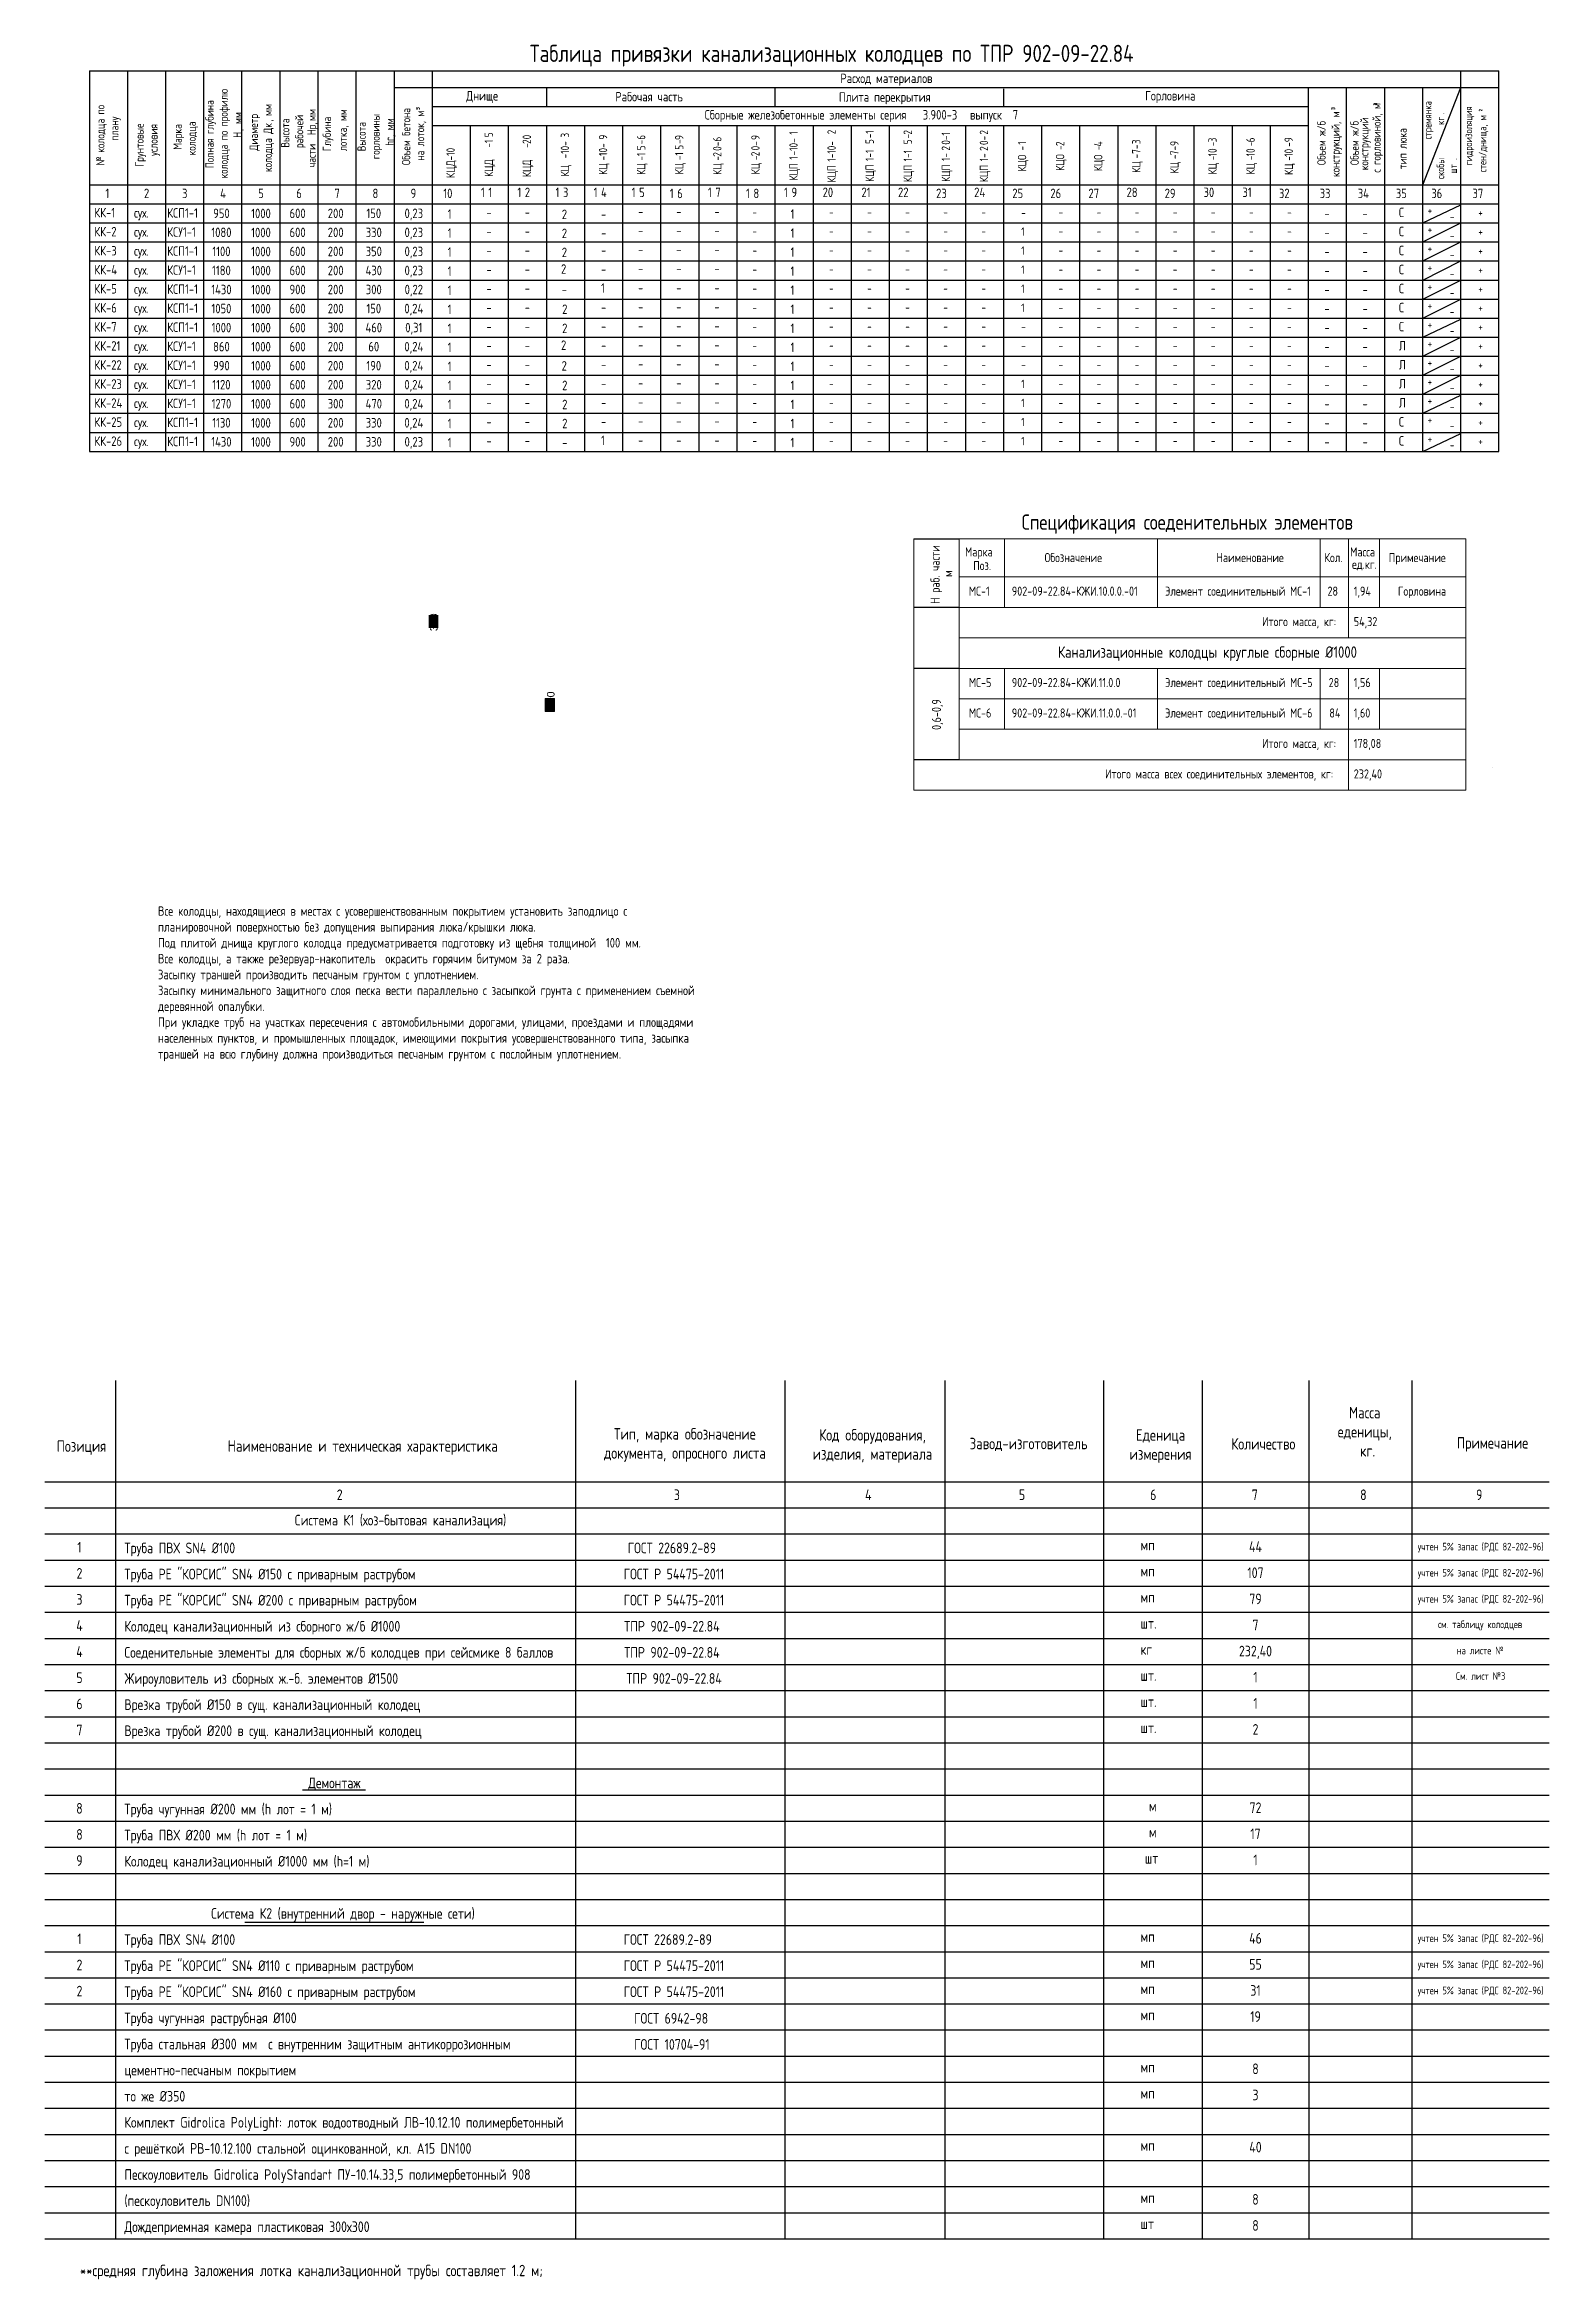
# Model space of a CAD drawing. Header units: millimetres. Extents: x 23834235 to 25435680, y -11289 to 22860162.
# Drawn here: x 24468221 to 24665721, y 22498940 to 22792346 of the extents above; entities that cross this region are included whole.
import ezdxf
from ezdxf.enums import TextEntityAlignment as Align

# ---------------------------------------------------------------- set-up
doc = ezdxf.new("R2010")
doc.units = ezdxf.units.MM
doc.layers.add('Вода', color=130, linetype='Continuous', lineweight=30)
doc.layers.add('проф-всп', color=250, linetype='Continuous', lineweight=18)
doc.layers.add('ШРИФТЫ', color=7, linetype='Continuous')
doc.styles.add('GOST 2.304', font='GOST_type.ttf')
doc.styles.get("Standard").update_dxf_attribs({"font": 'arial.ttf'})

msp = doc.modelspace()

# ---------------------------------------------------------------- texts
at = {"linetype": 'ByBlock', "style": 'GOST 2.304'}
for s, height, p in [('Таблица привязки канализационных колодцев по ТПР 902-09-22.84', 2250, (24531898.093, 22790080.889)), ('Днище', 1250, (24523549.854, 22785017.13)), ('Рабочая часть', 1250, (24543122.867, 22784893.246)), ('Плита перекрытия', 1250, (24572467.782, 22784851.773)), ('Расход материалов', 1250, (24572665.789, 22787304.143)), ('Горловина', 1250, (24612669.874, 22785017.13)), ('Сборные железобетонные элементы серия ', 1250, (24554853.756, 22782517.13)), ('3.900-3 ', 1250, (24583487.093, 22782517.13)), ('выпуск ', 1250, (24589675.772, 22782517.13)), ('7', 1250, (24595282.338, 22782517.13))]:
    msp.add_text(s, height=height, dxfattribs=at).set_placement(p)
for s, height, p in [('колодца по профилю', 1100, (24492250.981, 22774782.147)), ('колодца по', 1100, (24476073.028, 22778169.991)), ('Полная глубина', 1100, (24490417.648, 22776125.268)), ('мм', 1100, (24494084.314, 22781920.57)), ('Диаметр', 1100, (24496211.045, 22778431.915)), ('мм', 1100, (24498044.378, 22782995.64)), ('рабочей', 1100, (24502168.212, 22778760.282)), ('мм', 1100, (24503801.823, 22782329.756)), ('лотка, мм', 1100, (24507883.24, 22778353.957)), ('горловины', 1100, (24512200.868, 22777316.364)), ('Объем бетона ', 1100, (24516211.045, 22776536.748)), ('³', 1100, (24518044.378, 22783758.581)), ('на лоток, м', 1100, (24518044.378, 22777123.481)), ('конструкций, м', 1100, (24638201.431, 22774978.687)), ('³', 1100, (24638201.431, 22783758.581)), ('с горловиной, м', 1100, (24643590.617, 22775552.46)), ('³', 1100, (24643741.808, 22784332.354)), ('стремянка', 1000, (24650262.365, 22779902.97)), ('.', 1000, (24651929.032, 22783148.92)), ('гидроизоляция', 1000, (24655602.763, 22776528.963)), ('стен/днища, м', 1000, (24657459.906, 22775601.029)), ('²', 1000, (24657459.906, 22783556.623)), ('плану', 1100, (24477906.362, 22779724.733)), ('Грунтовые', 1100, (24481211.045, 22776300.804)), ('условия', 1100, (24483044.378, 22777735.442)), ('Марка', 1100, (24486211.045, 22778565.68)), ('колодца', 1100, (24488044.378, 22777811.394)), ('Н', 1100, (24494084.314, 22780107.123)), (', ', 1100, (24494084.314, 22781009.142)), ('колодца Дк', 1100, (24498044.378, 22775629.969)), (', ', 1100, (24498044.378, 22782230.292)), ('Высота', 1100, (24500334.878, 22778830.546)), ('части  Нр', 1100, (24503801.823, 22776236.788)), (',', 1100, (24503801.823, 22781858.327)), ('Глубина', 1100, (24505812.234, 22778353.957)), ('Высота', 1100, (24510367.535, 22778353.957)), (' hr, мм', 1100, (24514034.202, 22778495.386)), ('9', 1100, (24542060.087, 22779874.343)), ('-6', 1100, (24547060.087, 22779258.238)), ('9', 1100, (24552060.087, 22779832.024)), ('0-6', 1100, (24557060.087, 22778403.6)), ('9', 1100, (24562060.087, 22779832.024)), ('1', 1100, (24567060.087, 22780536.483)), ('2', 1100, (24572060.087, 22780578.802)), ('-1', 1100, (24577060.087, 22780068.495)), ('2', 1100, (24582060.087, 22780536.483)), ('-', 1100, (24582060.087, 22780024.75)), ('0-1', 1100, (24587060.087, 22779213.857)), ('2', 1100, (24592060.087, 22780536.483)), ('0-', 1100, (24592060.087, 22779170.112)), ('3', 1100, (24622055.585, 22779516.844)), ('6', 1100, (24627055.585, 22779516.844)), ('-9', 1100, (24632060.087, 22778941.558)), ('Объем ж/б ', 1100, (24636368.098, 22776536.748)), ('Объем ж/б ', 1100, (24640716.452, 22776536.748)), ('конструкций', 1100, (24641971.541, 22775871.219)), ('тип люка', 1100, (24647000.918, 22776004.203)), ('кг', 1000, (24651929.032, 22781814.909)), ('№', 1100, (24476073.028, 22776481.573)), ('-10-', 1100, (24542060.087, 22777141.601)), ('5', 1100, (24547060.087, 22778488.238)), ('-1', 1100, (24547060.087, 22777121.867)), ('5', 1100, (24552060.087, 22778550.291)), ('-1', 1100, (24552060.087, 22777183.92)), ('-', 1100, (24552060.087, 22779320.291)), ('2', 1100, (24557060.087, 22777633.6)), ('-', 1100, (24557060.087, 22777121.867)), ('0-', 1100, (24562060.087, 22778465.653)), ('2', 1100, (24562060.087, 22777695.653)), ('-', 1100, (24562060.087, 22777183.92)), ('-10-', 1100, (24567060.087, 22777803.741)), ('1', 1100, (24567060.087, 22777253.741)), ('1-10-', 1100, (24572060.087, 22776991.422)), ('5', 1100, (24577060.087, 22779298.495)), ('1-1', 1100, (24577060.087, 22777077.486)), ('5', 1100, (24582060.087, 22779254.75)), ('1-1', 1100, (24582060.087, 22777033.741)), ('2', 1100, (24587060.087, 22778443.857)), ('1-', 1100, (24587060.087, 22777077.486)), ('2', 1100, (24592060.087, 22778400.112)), ('1-', 1100, (24592060.087, 22777033.741)), ('КЦО', 1100, (24597060.087, 22775693.857)), ('1', 1100, (24597060.087, 22779213.857)), ('-', 1100, (24597060.087, 22778443.857)), ('КЦО', 1100, (24602055.585, 22775779.246)), ('2', 1100, (24602055.585, 22779040.978)), ('-', 1100, (24602055.585, 22778529.246)), ('КЦО', 1100, (24607055.585, 22775724.246)), ('4', 1100, (24607055.585, 22778985.978)), ('-', 1100, (24607055.585, 22778474.246)), ('3', 1100, (24612055.585, 22779284.164)), ('-7-', 1100, (24612055.585, 22777406.06)), ('7-9', 1100, (24617055.585, 22777830.978)), ('-', 1100, (24617055.585, 22777319.246)), ('10', 1100, (24622055.585, 22777685.112)), ('-', 1100, (24622055.585, 22779005.112)), ('-', 1100, (24622055.585, 22777173.379)), ('10', 1100, (24627055.585, 22777685.112)), ('-', 1100, (24627055.585, 22779005.112)), ('-', 1100, (24627055.585, 22777173.379)), ('10', 1100, (24632060.087, 22777621.558)), ('-', 1100, (24632060.087, 22777109.825)), ('скобы', 1000, (24651928.577, 22774714.398)), ('.', 1000, (24653595.243, 22777214.398)), ('КЦ', 1100, (24542060.087, 22775271.601)), ('КЦ', 1100, (24547060.087, 22775251.867)), ('КЦ', 1100, (24552060.087, 22775313.92)), ('КЦ', 1100, (24557060.087, 22775251.867)), ('КЦ', 1100, (24562060.087, 22775313.92)), ('КЦП', 1100, (24567060.087, 22774503.741)), ('КЦП', 1100, (24572060.087, 22774241.422)), ('КЦП', 1100, (24577060.087, 22774327.486)), ('КЦП', 1100, (24582060.087, 22774283.741)), ('КЦП', 1100, (24587060.087, 22774327.486)), ('КЦП', 1100, (24592060.087, 22774283.741)), ('КЦ', 1100, (24612055.585, 22775536.06)), ('КЦ', 1100, (24617055.585, 22775449.246)), ('КЦ', 1100, (24622055.585, 22775303.379)), ('КЦ', 1100, (24627055.585, 22775303.379)), ('КЦ', 1100, (24632060.087, 22775239.825)), ('шт', 1000, (24653595.243, 22775414.398))]:
    msp.add_text(s, height=height, rotation=90, dxfattribs=at).set_placement(p)
at = {"style": 'GOST 2.304'}
for s, p in [('5', (24527060.087, 22780199.491)), ('20', (24532055.585, 22779313.838)), ('3', (24537060.087, 22780149.343)), ('КЦД-10', (24522049.567, 22774841.305)), ('-1', (24527060.087, 22778833.12)), ('КЦД', (24527060.087, 22774983.12)), ('КЦД', (24532055.585, 22774952.106)), ('-', (24532055.585, 22778802.106)), ('-10-', (24537060.087, 22777416.601)), ('КЦ', (24537060.087, 22775033.268))]:
    msp.add_text(s, height=1100, rotation=90, dxfattribs=at).set_placement(p)
for s, height, p in [('1', 1250, (24476193.157, 22772197.448)), ('2', 1250, (24481249.595, 22772197.448)), ('3', 1250, (24486249.595, 22772197.448)), ('4', 1250, (24491249.595, 22772197.448)), ('5', 1250, (24496249.595, 22772197.448)), ('6', 1250, (24501249.595, 22772197.448)), ('7', 1250, (24506249.595, 22772197.448)), ('8', 1250, (24511249.595, 22772197.448)), ('9', 1250, (24516249.595, 22772197.448)), ('10', 1250, (24520543.688, 22772197.448)), ('1', 1250, (24525483.86, 22772332.524)), ('1', 1250, (24526455.04, 22772332.524)), ('1', 1250, (24530275.526, 22772332.524)), ('2', 1250, (24531246.707, 22772332.524)), ('1', 1250, (24535275.526, 22772332.524)), ('3', 1250, (24536246.707, 22772332.524)), ('1', 1250, (24540275.526, 22772332.524)), ('4', 1250, (24541246.707, 22772332.524)), ('1', 1250, (24545275.526, 22772332.524)), ('5', 1250, (24546246.707, 22772332.524)), ('1', 1250, (24550275.526, 22772192.332)), ('6', 1250, (24551246.707, 22772192.332)), ('1', 1250, (24555275.526, 22772332.524)), ('7', 1250, (24556246.707, 22772332.524)), ('1', 1250, (24560275.526, 22772192.332)), ('8', 1250, (24561246.707, 22772192.332)), ('1', 1250, (24565275.526, 22772332.524)), ('9', 1250, (24566246.707, 22772332.524)), ('20', 1250, (24570335.355, 22772337.64)), ('21', 1250, (24575439.521, 22772337.64)), ('22', 1250, (24580231.188, 22772337.64)), ('23', 1250, (24585231.188, 22772197.448)), ('24', 1250, (24590231.188, 22772337.64)), ('25', 1250, (24595231.188, 22772197.448)), ('26', 1250, (24600231.188, 22772197.448)), ('27', 1250, (24605231.188, 22772197.448)), ('28', 1250, (24610231.188, 22772337.64)), ('29', 1250, (24615231.188, 22772197.448)), ('30', 1250, (24620335.355, 22772337.64)), ('31', 1250, (24625439.521, 22772337.64)), ('32', 1250, (24630231.188, 22772197.448)), ('33', 1250, (24635579.837, 22772197.448)), ('34', 1250, (24640579.837, 22772197.448)), ('35', 1250, (24645579.837, 22772197.448)), ('36', 1250, (24650231.188, 22772197.448)), ('37', 1250, (24655639.63, 22772197.448)), ('КК-1', 1250, (24474727.31, 22769670.267)), ('КК-2', 1250, (24474727.31, 22767170.267)), ('сух.', 1250, (24479949.712, 22769632.182)), ('КСП1-1', 1250, (24484303.545, 22769627.68)), ('КСУ1-1', 1250, (24484303.545, 22767127.68)), ('1', 1250, (24521124.103, 22769483.759)), ('-', 1250, (24526211.873, 22769712.947)), ('-', 1250, (24531228.926, 22769744.15)), ('2', 1250, (24536104.118, 22769450.877)), ('-', 1250, (24541238.932, 22769473.383)), ('-', 1250, (24546117.727, 22769806.029)), ('-', 1250, (24551117.727, 22769806.029)), ('-', 1250, (24556117.727, 22769806.029)), ('-', 1100, (24561117.727, 22769806.029)), ('1', 1250, (24566124.103, 22769483.759)), ('-', 1100, (24571177.057, 22769818.476)), ('-', 1100, (24576177.057, 22769818.476)), ('-', 1100, (24581177.057, 22769818.476)), ('-', 1100, (24586177.057, 22769818.476)), ('-', 1100, (24591177.057, 22769818.476)), ('1', 1100, (24596400.878, 22767252.739)), ('-', 1100, (24596400.878, 22769752.739)), ('-', 1100, (24601302.112, 22769804.452)), ('-', 1100, (24606302.112, 22769804.452)), ('-', 1100, (24611302.112, 22769804.452)), ('-', 1100, (24616302.112, 22769804.452)), ('-', 1100, (24621302.112, 22769804.452)), ('-', 1100, (24626302.112, 22769804.452)), ('-', 1100, (24631302.112, 22769804.452)), ('С', 1250, (24645978.32, 22769701.866)), ('С', 1250, (24645978.32, 22767201.866)), ('+', 1100, (24649743.805, 22770057.055)), ('-', 1100, (24652659.516, 22769246.131)), ('+', 1100, (24656400.878, 22769752.739)), ('КК-3', 1250, (24474727.31, 22764670.267)), ('сух.', 1250, (24479949.712, 22767132.182)), ('сух.', 1250, (24479949.712, 22764632.182)), ('КСП1-1', 1250, (24484303.545, 22764627.68)), ('1', 1250, (24521124.103, 22766983.759)), ('1', 1250, (24521124.103, 22764483.759)), ('-', 1250, (24526211.873, 22767212.947)), ('-', 1250, (24531228.926, 22767244.15)), ('2', 1250, (24536104.118, 22766950.877)), ('2', 1250, (24536104.118, 22764450.877)), ('-', 1250, (24541266.327, 22767005.969)), ('-', 1250, (24546117.727, 22767306.029)), ('-', 1250, (24546117.727, 22764806.029)), ('-', 1250, (24551117.727, 22767306.029)), ('-', 1250, (24551117.727, 22764806.029)), ('-', 1250, (24556117.727, 22767306.029)), ('-', 1250, (24556117.727, 22764806.029)), ('-', 1100, (24561117.727, 22767306.029)), ('1', 1250, (24566124.103, 22766983.759)), ('1', 1250, (24566124.103, 22764483.759)), ('-', 1100, (24571177.057, 22767318.476)), ('-', 1100, (24576177.057, 22767318.476)), ('-', 1100, (24581177.057, 22767318.476)), ('-', 1100, (24586177.057, 22767318.476)), ('-', 1100, (24591177.057, 22767318.476)), ('1', 1100, (24596400.878, 22764752.739)), ('-', 1100, (24601302.112, 22767304.452)), ('-', 1100, (24606302.112, 22767304.452)), ('-', 1100, (24611302.112, 22767304.452)), ('-', 1100, (24616302.112, 22767304.452)), ('-', 1100, (24621302.112, 22767304.452)), ('-', 1100, (24626302.112, 22767304.452)), ('-', 1100, (24631302.112, 22767304.452)), ('С', 1250, (24645978.32, 22764701.866)), ('+', 1100, (24649743.805, 22767557.055)), ('+', 1100, (24649743.805, 22765057.055)), ('-', 1100, (24652659.516, 22766746.131)), ('+', 1100, (24656400.878, 22767252.739)), ('+', 1100, (24656400.878, 22764752.739)), ('КК-4', 1250, (24474727.31, 22762170.267)), ('сух.', 1250, (24479949.712, 22762132.182)), ('КСУ1-1', 1250, (24484303.545, 22762127.68)), ('1', 1250, (24521124.103, 22761983.759)), ('-', 1250, (24526211.873, 22764712.947)), ('-', 1250, (24526211.873, 22762212.947)), ('-', 1250, (24531228.926, 22764744.15)), ('-', 1250, (24531228.926, 22762244.15)), ('2', 1250, (24535995.935, 22762266.562)), ('-', 1250, (24541238.932, 22764752.739)), ('-', 1250, (24541238.932, 22762252.739)), ('-', 1250, (24546117.727, 22762306.029)), ('-', 1250, (24551117.727, 22762306.029)), ('-', 1250, (24556117.727, 22762306.029)), ('-', 1100, (24561117.727, 22764806.029)), ('-', 1100, (24561117.727, 22762306.029)), ('1', 1250, (24566124.103, 22761983.759)), ('-', 1100, (24571177.057, 22764818.476)), ('-', 1100, (24571177.057, 22762318.476)), ('-', 1100, (24576177.057, 22764818.476)), ('-', 1100, (24576177.057, 22762318.476)), ('-', 1100, (24581177.057, 22764818.476)), ('-', 1100, (24581177.057, 22762318.476)), ('-', 1100, (24586177.057, 22764818.476)), ('-', 1100, (24586177.057, 22762318.476)), ('-', 1100, (24591177.057, 22764818.476)), ('-', 1100, (24591177.057, 22762318.476)), ('1', 1100, (24596400.878, 22762252.739)), ('-', 1100, (24601302.112, 22764804.452)), ('-', 1100, (24601302.112, 22762304.452)), ('-', 1100, (24606302.112, 22764804.452)), ('-', 1100, (24606302.112, 22762304.452)), ('-', 1100, (24611302.112, 22764804.452)), ('-', 1100, (24611302.112, 22762304.452)), ('-', 1100, (24616302.112, 22764804.452)), ('-', 1100, (24616302.112, 22762304.452)), ('-', 1100, (24621302.112, 22764804.452)), ('-', 1100, (24621302.112, 22762304.452)), ('-', 1100, (24626302.112, 22764804.452)), ('-', 1100, (24626302.112, 22762304.452)), ('-', 1100, (24631302.112, 22764804.452)), ('-', 1100, (24631302.112, 22762304.452)), ('С', 1250, (24645978.32, 22762201.866)), ('+', 1100, (24649743.805, 22762557.055)), ('-', 1100, (24652659.516, 22764246.131)), ('+', 1100, (24656400.878, 22762252.739)), ('КК-5', 1250, (24474727.31, 22759670.267)), ('сух.', 1250, (24479949.712, 22759632.182)), ('КСП1-1', 1250, (24484303.545, 22759627.68)), ('1', 1250, (24521124.103, 22759483.759)), ('-', 1250, (24526211.873, 22759712.947)), ('-', 1250, (24531228.926, 22759744.15)), ('-', 1250, (24536071.213, 22759549.522)), ('1', 1250, (24541238.932, 22759752.739)), ('-', 1250, (24546117.727, 22759806.029)), ('-', 1250, (24551117.727, 22759806.029)), ('-', 1250, (24556117.727, 22759806.029)), ('-', 1100, (24561117.727, 22759806.029)), ('1', 1250, (24566124.103, 22759483.759)), ('-', 1100, (24571177.057, 22759818.476)), ('-', 1100, (24576177.057, 22759818.476)), ('-', 1100, (24581177.057, 22759818.476)), ('-', 1100, (24586177.057, 22759818.476)), ('-', 1100, (24591177.057, 22759818.476)), ('1', 1100, (24596400.878, 22759752.739)), ('-', 1100, (24601302.112, 22759804.452)), ('-', 1100, (24606302.112, 22759804.452)), ('-', 1100, (24611302.112, 22759804.452)), ('-', 1100, (24616302.112, 22759804.452)), ('-', 1100, (24621302.112, 22759804.452)), ('-', 1100, (24626302.112, 22759804.452)), ('-', 1100, (24631302.112, 22759804.452)), ('С', 1250, (24645978.32, 22759701.866)), ('+', 1100, (24649743.805, 22760057.055)), ('-', 1100, (24652659.516, 22761746.131)), ('-', 1100, (24652659.516, 22759246.131)), ('+', 1100, (24656400.878, 22759752.739)), ('КК-6', 1250, (24474727.31, 22757170.267)), ('сух.', 1250, (24479949.712, 22757132.182)), ('КСП1-1', 1250, (24484303.545, 22757127.68)), ('1', 1250, (24521124.103, 22756983.759)), ('-', 1250, (24526211.873, 22757212.947)), ('-', 1250, (24531228.926, 22757244.15)), ('2', 1250, (24536148.142, 22756983.759)), ('-', 1250, (24541238.932, 22757252.739)), ('-', 1250, (24546117.727, 22757306.029)), ('-', 1250, (24551117.727, 22757306.029)), ('-', 1250, (24556117.727, 22757306.029)), ('-', 1100, (24561117.727, 22757306.029)), ('1', 1250, (24566124.103, 22756983.759)), ('-', 1100, (24571177.057, 22757318.476)), ('-', 1100, (24576177.057, 22757318.476)), ('-', 1100, (24581177.057, 22757318.476)), ('-', 1100, (24586177.057, 22757318.476)), ('-', 1100, (24591177.057, 22757318.476)), ('1', 1100, (24596400.878, 22757252.739)), ('-', 1100, (24601302.112, 22757304.452)), ('-', 1100, (24606302.112, 22757304.452)), ('-', 1100, (24611302.112, 22757304.452)), ('-', 1100, (24616302.112, 22757304.452)), ('-', 1100, (24621302.112, 22757304.452)), ('-', 1100, (24626302.112, 22757304.452)), ('-', 1100, (24631302.112, 22757304.452)), ('С', 1250, (24645978.32, 22757201.866)), ('+', 1100, (24649743.805, 22757557.055)), ('-', 1100, (24652659.516, 22756746.131)), ('+', 1100, (24656400.878, 22757252.739)), ('КК-7', 1250, (24474727.31, 22754670.267)), ('сух.', 1250, (24479949.712, 22754632.182)), ('КСП1-1', 1250, (24484303.545, 22754627.68)), ('1', 1250, (24521124.103, 22754483.759)), ('-', 1250, (24526211.873, 22754712.947)), ('-', 1250, (24531228.926, 22754744.15)), ('2', 1250, (24536148.142, 22754483.759)), ('-', 1250, (24541238.932, 22754752.739)), ('-', 1250, (24546117.727, 22754806.029)), ('-', 1250, (24551117.727, 22754806.029)), ('-', 1250, (24556117.727, 22754806.029)), ('-', 1100, (24561117.727, 22754806.029)), ('1', 1250, (24566124.103, 22754483.759)), ('-', 1100, (24571177.057, 22754818.476)), ('-', 1100, (24576177.057, 22754818.476)), ('-', 1100, (24581177.057, 22754818.476)), ('-', 1100, (24586177.057, 22754818.476)), ('-', 1100, (24591177.057, 22754818.476)), ('-', 1100, (24596400.878, 22754752.739)), ('-', 1100, (24601302.112, 22754804.452)), ('-', 1100, (24606302.112, 22754804.452)), ('-', 1100, (24611302.112, 22754804.452)), ('-', 1100, (24616302.112, 22754804.452)), ('-', 1100, (24621302.112, 22754804.452)), ('-', 1100, (24626302.112, 22754804.452)), ('-', 1100, (24631302.112, 22754804.452)), ('С', 1250, (24645978.32, 22754701.866)), ('+', 1100, (24649743.805, 22755057.055)), ('-', 1100, (24652659.516, 22754246.131)), ('+', 1100, (24656400.878, 22754752.739)), ('КК-21', 1250, (24474727.31, 22752170.267)), ('КК-22', 1250, (24474727.31, 22749670.267)), ('сух.', 1250, (24479949.712, 22752132.182)), ('КСУ1-1', 1250, (24484303.545, 22752127.68)), ('КСУ1-1', 1250, (24484303.545, 22749627.68)), ('1', 1250, (24521124.103, 22751983.759)), ('1', 1250, (24521124.103, 22749483.759)), ('-', 1250, (24526211.873, 22752212.947)), ('-', 1250, (24531228.926, 22752244.15)), ('2', 1250, (24535995.935, 22752266.562)), ('2', 1250, (24536071.213, 22749549.522)), ('-', 1250, (24541238.932, 22752252.739)), ('-', 1250, (24546117.727, 22752306.029)), ('-', 1250, (24551117.727, 22752306.029)), ('-', 1250, (24556117.727, 22752306.029)), ('-', 1100, (24561117.727, 22752306.029)), ('1', 1250, (24566124.103, 22751983.759)), ('1', 1250, (24566124.103, 22749483.759)), ('-', 1100, (24571177.057, 22752318.476)), ('-', 1100, (24576177.057, 22752318.476)), ('-', 1100, (24581177.057, 22752318.476)), ('-', 1100, (24586177.057, 22752318.476)), ('-', 1100, (24591177.057, 22752318.476)), ('-', 1100, (24596400.878, 22752252.739)), ('-', 1100, (24601302.112, 22752304.452)), ('-', 1100, (24606302.112, 22752304.452)), ('-', 1100, (24611302.112, 22752304.452)), ('-', 1100, (24616302.112, 22752304.452)), ('-', 1100, (24621302.112, 22752304.452)), ('-', 1100, (24626302.112, 22752304.452)), ('-', 1100, (24631302.112, 22752304.452)), ('Л', 1250, (24645978.32, 22752201.866)), ('Л', 1250, (24645978.32, 22749701.866)), ('+', 1100, (24649743.805, 22752557.055)), ('+', 1100, (24649743.805, 22750057.055)), ('-', 1100, (24652659.516, 22751746.131)), ('+', 1100, (24656400.878, 22752252.739)), ('КК-23', 1250, (24474727.31, 22747170.267)), ('сух.', 1250, (24479949.712, 22749632.182)), ('сух.', 1250, (24479949.712, 22747132.182)), ('КСУ1-1', 1250, (24484303.545, 22747127.68)), ('1', 1250, (24521124.103, 22746983.759)), ('-', 1250, (24526211.873, 22749712.947)), ('-', 1250, (24526211.873, 22747212.947)), ('-', 1250, (24531228.926, 22749744.15)), ('-', 1250, (24531228.926, 22747244.15)), ('2', 1250, (24536148.142, 22746983.759)), ('-', 1250, (24541238.932, 22749752.739)), ('-', 1250, (24541238.932, 22747252.739)), ('-', 1250, (24546117.727, 22749806.029)), ('-', 1250, (24546117.727, 22747306.029)), ('-', 1250, (24551117.727, 22749806.029)), ('-', 1250, (24551117.727, 22747306.029)), ('-', 1250, (24556117.727, 22749806.029)), ('-', 1250, (24556117.727, 22747306.029)), ('-', 1100, (24561117.727, 22749806.029)), ('-', 1100, (24561117.727, 22747306.029)), ('1', 1250, (24566124.103, 22746983.759)), ('-', 1100, (24571177.057, 22749818.476)), ('-', 1100, (24571177.057, 22747318.476)), ('-', 1100, (24576177.057, 22749818.476)), ('-', 1100, (24576177.057, 22747318.476)), ('-', 1100, (24581177.057, 22749818.476)), ('-', 1100, (24581177.057, 22747318.476)), ('-', 1100, (24586177.057, 22749818.476)), ('-', 1100, (24586177.057, 22747318.476)), ('-', 1100, (24591177.057, 22749818.476)), ('-', 1100, (24591177.057, 22747318.476)), ('1', 1100, (24596400.878, 22747252.739)), ('-', 1100, (24596400.878, 22749752.739)), ('-', 1100, (24601302.112, 22749804.452)), ('-', 1100, (24601302.112, 22747304.452)), ('-', 1100, (24606302.112, 22749804.452)), ('-', 1100, (24606302.112, 22747304.452)), ('-', 1100, (24611302.112, 22749804.452)), ('-', 1100, (24611302.112, 22747304.452)), ('-', 1100, (24616302.112, 22749804.452)), ('-', 1100, (24616302.112, 22747304.452)), ('-', 1100, (24621302.112, 22749804.452)), ('-', 1100, (24621302.112, 22747304.452)), ('-', 1100, (24626302.112, 22749804.452)), ('-', 1100, (24626302.112, 22747304.452)), ('-', 1100, (24631302.112, 22749804.452)), ('-', 1100, (24631302.112, 22747304.452)), ('Л', 1250, (24645978.32, 22747201.866)), ('+', 1100, (24649743.805, 22747557.055)), ('-', 1100, (24652659.516, 22749246.131)), ('+', 1100, (24656400.878, 22749752.739)), ('+', 1100, (24656400.878, 22747252.739)), ('КК-24', 1250, (24474727.31, 22744670.267)), ('сух.', 1250, (24479949.712, 22744632.182)), ('КСУ1-1', 1250, (24484303.545, 22744627.68)), ('1', 1250, (24521124.103, 22744483.759)), ('-', 1250, (24526211.873, 22744712.947)), ('-', 1250, (24531228.926, 22744744.15)), ('2', 1250, (24536148.142, 22744483.759)), ('-', 1250, (24541238.932, 22744752.739)), ('-', 1250, (24546117.727, 22744806.029)), ('-', 1250, (24551117.727, 22744806.029)), ('-', 1250, (24556117.727, 22744806.029)), ('-', 1100, (24561117.727, 22744806.029)), ('1', 1250, (24566124.103, 22744483.759)), ('-', 1100, (24571177.057, 22744818.476)), ('-', 1100, (24576177.057, 22744818.476)), ('-', 1100, (24581177.057, 22744818.476)), ('-', 1100, (24586177.057, 22744818.476)), ('-', 1100, (24591177.057, 22744818.476)), ('1', 1100, (24596400.878, 22744752.739)), ('-', 1100, (24601302.112, 22744804.452)), ('-', 1100, (24606302.112, 22744804.452)), ('-', 1100, (24611302.112, 22744804.452)), ('-', 1100, (24616302.112, 22744804.452)), ('-', 1100, (24621302.112, 22744804.452)), ('-', 1100, (24626302.112, 22744804.452)), ('-', 1100, (24631302.112, 22744804.452)), ('Л', 1250, (24645978.32, 22744701.866)), ('+', 1100, (24649743.805, 22745057.055)), ('-', 1100, (24652659.516, 22746746.131)), ('+', 1100, (24656400.878, 22744752.739)), ('КК-25', 1250, (24474727.31, 22742170.267)), ('сух.', 1250, (24479949.712, 22742132.182)), ('КСП1-1', 1250, (24484303.545, 22742127.68)), ('1', 1250, (24521124.103, 22741983.759)), ('-', 1250, (24526211.873, 22742212.947)), ('-', 1250, (24531228.926, 22742244.15)), ('2', 1250, (24536148.142, 22741983.759)), ('-', 1250, (24541238.932, 22742252.739)), ('-', 1250, (24546117.727, 22742306.029)), ('-', 1250, (24551117.727, 22742306.029)), ('-', 1250, (24556117.727, 22742306.029)), ('-', 1100, (24561117.727, 22742306.029)), ('1', 1250, (24566124.103, 22741983.759)), ('-', 1100, (24571177.057, 22742318.476)), ('-', 1100, (24576177.057, 22742318.476)), ('-', 1100, (24581177.057, 22742318.476)), ('-', 1100, (24586177.057, 22742318.476)), ('-', 1100, (24591177.057, 22742318.476)), ('1', 1100, (24596400.878, 22742252.739)), ('-', 1100, (24601302.112, 22742304.452)), ('-', 1100, (24606302.112, 22742304.452)), ('-', 1100, (24611302.112, 22742304.452)), ('-', 1100, (24616302.112, 22742304.452)), ('-', 1100, (24621302.112, 22742304.452)), ('-', 1100, (24626302.112, 22742304.452)), ('-', 1100, (24631302.112, 22742304.452)), ('С', 1250, (24645978.32, 22742201.866)), ('+', 1100, (24649743.805, 22742557.055)), ('-', 1100, (24652659.516, 22744246.131)), ('-', 1100, (24652659.516, 22741746.131)), ('+', 1100, (24656400.878, 22742252.739)), ('КК-26', 1250, (24474727.31, 22739670.267)), ('сух.', 1250, (24479949.712, 22739632.182)), ('КСП1-1', 1250, (24484303.545, 22739627.68)), ('1', 1250, (24521124.103, 22739483.759)), ('-', 1250, (24526211.873, 22739712.947)), ('-', 1250, (24531228.926, 22739744.15)), ('-', 1250, (24536148.142, 22739483.759)), ('1', 1250, (24541238.932, 22739752.739)), ('-', 1250, (24546117.727, 22739806.029)), ('-', 1250, (24551117.727, 22739806.029)), ('-', 1250, (24556117.727, 22739806.029)), ('-', 1100, (24561117.727, 22739806.029)), ('1', 1250, (24566124.103, 22739483.759)), ('-', 1100, (24571177.057, 22739818.476)), ('-', 1100, (24576177.057, 22739818.476)), ('-', 1100, (24581177.057, 22739818.476)), ('-', 1100, (24586177.057, 22739818.476)), ('-', 1100, (24591177.057, 22739818.476)), ('1', 1100, (24596400.878, 22739752.739)), ('-', 1100, (24601302.112, 22739804.452)), ('-', 1100, (24606302.112, 22739804.452)), ('-', 1100, (24611302.112, 22739804.452)), ('-', 1100, (24616302.112, 22739804.452)), ('-', 1100, (24621302.112, 22739804.452)), ('-', 1100, (24626302.112, 22739804.452)), ('-', 1100, (24631302.112, 22739804.452)), ('С', 1250, (24645978.32, 22739701.866)), ('+', 1100, (24649743.805, 22740057.055)), ('-', 1100, (24652659.516, 22739246.131)), ('+', 1100, (24656400.878, 22739752.739))]:
    msp.add_text(s, height=height, dxfattribs=at).set_placement(p)
for s, p in [('1080', (24491417.029, 22768327.304)), ('950', (24491417.029, 22770827.304)), ('1000', (24496611.666, 22770812.921)), ('1000', (24496611.666, 22768312.921)), ('600', (24501417.029, 22770827.304)), ('600', (24501417.029, 22768327.304)), ('200', (24506417.029, 22770827.304)), ('200', (24506417.029, 22768327.304)), ('330', (24511417.029, 22768327.304)), ('150', (24511417.029, 22770827.304)), ('0,23', (24516670.438, 22770827.304)), ('0,23', (24516670.438, 22768327.304)), ('-', (24636549.019, 22770827.304)), ('-', (24641549.019, 22770827.304)), ('1100', (24491417.029, 22765827.304)), ('1000', (24496611.666, 22765812.921)), ('600', (24501417.029, 22765827.304)), ('200', (24506417.029, 22765827.304)), ('350', (24511417.029, 22765827.304)), ('0,23', (24516670.438, 22765827.304)), ('-', (24636549.019, 22768327.304)), ('-', (24641549.019, 22768327.304)), ('1180', (24491417.029, 22763327.304)), ('1000', (24496611.666, 22763312.921)), ('600', (24501417.029, 22763327.304)), ('200', (24506417.029, 22763327.304)), ('430', (24511417.029, 22763327.304)), ('0,23', (24516670.438, 22763327.304)), ('-', (24636549.019, 22765827.304)), ('-', (24636549.019, 22763327.304)), ('-', (24641549.019, 22765827.304)), ('-', (24641549.019, 22763327.304)), ('1430', (24491417.029, 22760827.304)), ('1000', (24496611.666, 22760812.921)), ('900', (24501417.029, 22760827.304)), ('200', (24506417.029, 22760827.304)), ('300', (24511417.029, 22760827.304)), ('0,22', (24516670.438, 22760827.304)), ('-', (24636549.019, 22760827.304)), ('-', (24641549.019, 22760827.304)), ('1050', (24491417.029, 22758327.304)), ('1000', (24496611.666, 22758312.921)), ('600', (24501417.029, 22758327.304)), ('200', (24506417.029, 22758327.304)), ('150', (24511417.029, 22758327.304)), ('0,24', (24516670.438, 22758327.304)), ('-', (24636549.019, 22758327.304)), ('-', (24641549.019, 22758327.304)), ('1000', (24491417.029, 22755827.304)), ('1000', (24496611.666, 22755812.921)), ('600', (24501417.029, 22755827.304)), ('300', (24506417.029, 22755827.304)), ('460', (24511417.029, 22755827.304)), ('0,31', (24516670.438, 22755827.304)), ('-', (24636549.019, 22755827.304)), ('-', (24641549.019, 22755827.304)), ('990', (24491417.029, 22750827.304)), ('860', (24491417.029, 22753327.304)), ('1000', (24496611.666, 22753312.921)), ('1000', (24496611.666, 22750812.921)), ('600', (24501417.029, 22753327.304)), ('600', (24501417.029, 22750827.304)), ('200', (24506417.029, 22753327.304)), ('200', (24506417.029, 22750827.304)), ('190', (24511417.029, 22750827.304)), ('60', (24511417.029, 22753327.304)), ('0,24', (24516670.438, 22753327.304)), ('0,24', (24516670.438, 22750827.304)), ('-', (24636549.019, 22753327.304)), ('-', (24641549.019, 22753327.304)), ('1120', (24491417.029, 22748327.304)), ('1000', (24496611.666, 22748312.921)), ('600', (24501417.029, 22748327.304)), ('200', (24506417.029, 22748327.304)), ('320', (24511417.029, 22748327.304)), ('0,24', (24516670.438, 22748327.304)), ('-', (24636549.019, 22750827.304)), ('-', (24641549.019, 22750827.304)), ('1270', (24491417.029, 22745827.304)), ('1000', (24496611.666, 22745812.921)), ('600', (24501417.029, 22745827.304)), ('300', (24506417.029, 22745827.304)), ('470', (24511417.029, 22745827.304)), ('0,24', (24516670.438, 22745827.304)), ('-', (24636549.019, 22748327.304)), ('-', (24636549.019, 22745827.304)), ('-', (24641549.019, 22748327.304)), ('-', (24641549.019, 22745827.304)), ('1130', (24491417.029, 22743327.304)), ('1000', (24496611.666, 22743312.921)), ('600', (24501417.029, 22743327.304)), ('200', (24506417.029, 22743327.304)), ('330', (24511417.029, 22743327.304)), ('0,24', (24516670.438, 22743327.304)), ('-', (24636549.019, 22743327.304)), ('-', (24641549.019, 22743327.304)), ('1430', (24491417.029, 22740827.304)), ('1000', (24496611.666, 22740812.921)), ('900', (24501417.029, 22740827.304)), ('200', (24506417.029, 22740827.304)), ('330', (24511417.029, 22740827.304)), ('0,23', (24516670.438, 22740827.304)), ('-', (24636549.019, 22740827.304)), ('-', (24641549.019, 22740827.304))]:
    msp.add_text(s, height=1250, dxfattribs=at).set_placement(p, align=Align.TOP_CENTER)
at = {"color": 7, "style": 'GOST 2.304'}
for s, height, p in [('2', 1399.971, (24506556.604, 22601246.873)), ('3', 1399.971, (24550808.038, 22601246.873)), ('4', 1399.971, (24575907.63, 22601246.873)), ('5', 1399.971, (24596097.494, 22601246.873)), ('6', 1399.971, (24613323.187, 22601246.873)), ('7', 1399.971, (24626672.776, 22601246.873)), ('8', 1399.971, (24640892.927, 22601246.873)), ('9', 1399.971, (24656107.669, 22601246.873)), ('Cистема К1 (хоз-бытовая канализация)', 1399.97105, (24501013.601, 22597918.68)), ('Труба ПВХ SN4 %%C100', 1399.97105, (24478686.629, 22594265.93)), ('ГОСТ 22689.2-89', 1399.97105, (24544754.729, 22594271.571)), ('мп', 1399.971, (24612066.219, 22594655.823)), ('Труба PE "КОРСИС" SN4 %%C150 с приварным раструбом  ', 1399.97105, (24478686.629, 22590838.073)), ('ГОСТ Р 54475-2011', 1399.97105, (24544215.658, 22590843.714)), ('мп', 1399.971, (24612066.219, 22591227.966)), ('Труба PE "КОРСИС" SN4 %%C200 с приварным раструбом  ', 1399.97105, (24478686.629, 22587410.216)), ('ГОСТ Р 54475-2011', 1399.97105, (24544215.658, 22587415.857)), ('мп', 1399.971, (24612066.219, 22587800.109)), ('Колодец канализационный из сборного ж/б %%C1000', 1399.97105, (24478686.629, 22583982.359)), ('ТПР 902-09-22.84', 1399.97105, (24544281.6, 22583988)), ('шт.', 1399.971, (24612066.219, 22584372.252)), ('Соеденительные элементы для сборных ж/б колодцев при сейсмике 8 баллов', 1399.97105, (24478686.629, 22580554.502)), ('ТПР 902-09-22.84', 1399.97105, (24544281.6, 22580560.143)), ('кг', 1399.971, (24612066.219, 22580944.395)), ('Жироуловитель из сборных ж.-б. элементов %%C1500', 1399.97105, (24478686.629, 22577126.645)), ('ТПР 902-09-22.84', 1399.97105, (24544570.3, 22577132.285)), ('шт.', 1399.971, (24612066.219, 22577516.537)), ('Врезка трубой %%C150 в сущ. канализационный колодец ', 1399.97105, (24478686.629, 22573698.788)), ('шт.', 1399.971, (24612066.219, 22574088.68)), ('Врезка трубой %%C200 в сущ. канализационный колодец ', 1399.97105, (24478686.629, 22570270.93)), ('шт.', 1399.971, (24612066.219, 22570660.823)), ('Демонтаж', 1399.971, (24502811.998, 22563415.216)), ('Труба чугунная %%C200 мм (h лот = 1 м)', 1399.97105, (24478686.629, 22559987.359)), ('м', 1399.971, (24613175.987, 22560377.252)), ('Труба ПВХ %%C200 мм (h лот = 1 м)', 1399.97105, (24478686.629, 22556559.502)), ('м', 1399.971, (24613175.987, 22556949.395)), ('Колодец канализационный %%C1000 мм (h=1 м)', 1399.97105, (24478686.629, 22553131.645)), ('шт', 1399.971, (24612629.116, 22553521.537)), (' Система К2 (внутренний двор - наружные сети)', 1399.97105, (24489354.078, 22546275.93)), ('Труба ПВХ SN4 %%C100', 1399.97105, (24478686.629, 22542848.073)), ('ГОСТ 22689.2-89', 1399.97105, (24544215.658, 22542853.714)), ('мп', 1399.971, (24612066.219, 22543237.966)), ('Труба PE "КОРСИС" SN4 %%C110 с приварным раструбом  ', 1399.97105, (24478686.629, 22539420.216)), ('ГОСТ Р 54475-2011', 1399.97105, (24544215.658, 22539425.857)), ('мп', 1399.971, (24612066.219, 22539810.109)), ('Труба PE "КОРСИС" SN4 %%C160 с приварным раструбом  ', 1399.97105, (24478686.629, 22535992.359)), ('ГОСТ Р 54475-2011', 1399.97105, (24544215.658, 22535998)), ('мп', 1399.971, (24612066.219, 22536382.252)), ('Труба чугунная раструбная %%C100', 1399.97105, (24478686.629, 22532564.502)), ('ГОСТ 6942-98', 1399.97105, (24545596.445, 22532509.749)), ('мп', 1399.971, (24612066.219, 22532954.395)), ('Труба стальная %%C300 мм  с внутренним защитным антикоррозионным', 1399.97105, (24478686.629, 22529136.645)), ('ГОСТ 10704-91', 1399.97105, (24545596.445, 22529081.892)), ('цементно-песчаным покрытием ', 1399.97105, (24478686.629, 22525708.788)), ('мп', 1399.971, (24612066.219, 22526098.68)), ('то же %%C350', 1399.97105, (24478686.629, 22522280.931)), ('мп', 1399.971, (24612066.219, 22522670.823)), ('Комплект Gidrolica PolyLight: лоток водоотводный ЛВ-10.12.10 полимербетонный ', 1399.97105, (24478686.629, 22518853.073)), ('с решёткой РВ-10.12.100 стальной оцинкованной, кл. А15 DN100 ', 1399.97105, (24478686.629, 22515425.216)), ('мп', 1399.971, (24612066.219, 22515815.109)), ('Пескоуловитель Gidrolica PolyStandart ПУ-10.14.33,5 полимербетонный 908 ', 1399.97105, (24478686.629, 22511997.359)), ('(пескоуловитель DN100)', 1399.97105, (24478686.629, 22508569.502)), ('мп', 1399.971, (24612066.219, 22508959.395)), ('Дождеприемная камера пластиковая 300х300', 1399.97105, (24478686.629, 22505141.645)), ('шт', 1399.971, (24612066.219, 22505531.538))]:
    msp.add_text(s, height=height, dxfattribs=at).set_placement(p)
for s, height, p in [('1', 1399.971, (24472784.791, 22595058.069)), ('44', 1399.971, (24627156.526, 22595136.335)), ('учтен 5%%% запас (РДС 82-202-96)', 1000, (24656708.434, 22595143.333)), ('2', 1399.971, (24472784.791, 22591630.212)), ('107', 1399.971, (24627156.526, 22591708.478)), ('учтен 5%%% запас (РДС 82-202-96)', 1000, (24656708.434, 22591715.476)), ('3', 1399.971, (24472784.791, 22588202.355)), ('79', 1399.971, (24627156.526, 22588280.621)), ('учтен 5%%% запас (РДС 82-202-96)', 1000, (24656708.434, 22588287.619)), ('4', 1399.971, (24472784.791, 22584774.498)), ('7', 1399.971, (24627156.526, 22584852.764)), ('см. таблицу колодцев', 1000, (24656642.683, 22584935.944)), ('4', 1399.971, (24472784.791, 22581346.641)), ('232,40', 1399.971, (24627156.526, 22581424.906)), ('на листе №', 1000, (24656642.683, 22581508.087)), ('5', 1399.971, (24472784.791, 22577918.784)), ('1', 1399.971, (24627156.526, 22577997.049)), ('См. лист №3', 1000, (24656708.434, 22578149.012)), ('6', 1399.971, (24472784.791, 22574490.927)), ('1', 1399.971, (24627156.526, 22574569.192)), ('7', 1399.971, (24472784.791, 22571063.069)), ('2', 1399.971, (24627156.526, 22571141.335)), ('8', 1399.971, (24472784.791, 22560779.498)), ('72', 1399.971, (24627156.526, 22560857.764)), ('8', 1399.971, (24472784.791, 22557351.641)), ('17', 1399.971, (24627156.526, 22557429.907)), ('9', 1399.971, (24472784.791, 22553923.784)), ('1', 1399.971, (24627156.526, 22554002.049)), ('1', 1399.971, (24472784.791, 22543640.212)), ('46', 1399.971, (24627156.526, 22543718.478)), ('учтен 5%%% запас (РДС 82-202-96)', 1000, (24656708.434, 22543725.476)), ('2', 1399.971, (24472784.791, 22540212.355)), ('55', 1399.971, (24627156.526, 22540290.621)), ('учтен 5%%% запас (РДС 82-202-96)', 1000, (24656708.434, 22540297.619)), ('2', 1399.971, (24472784.791, 22536784.498)), ('31', 1399.971, (24627156.526, 22536862.764)), ('учтен 5%%% запас (РДС 82-202-96)', 1000, (24656708.434, 22536869.762)), ('19', 1399.971, (24627156.526, 22533434.907)), ('8', 1399.971, (24627156.526, 22526579.192)), ('3', 1399.971, (24627156.526, 22523151.335)), ('40', 1399.971, (24627156.526, 22516295.621)), ('8', 1399.971, (24627156.526, 22509439.907)), ('8', 1399.971, (24627156.526, 22506012.05))]:
    msp.add_text(s, height=height, dxfattribs=at).set_placement(p, align=Align.MIDDLE_CENTER)
msp.add_text('**средняя глубина заложения лотка канализационной трубы составляет 1.2 м;', height=1500, dxfattribs=at).set_placement((24472842.765, 22500098.318), align=Align.MIDDLE_LEFT)
at = {"color": 0, "attachment_point": 2, "style": 'GOST 2.304'}
for s, insert, char_height, width in [('Масса \\Pеденицы,\\P кг.', (24641491.916, 22613492.022), 1504.8248, 14272.53465), ('Тип, марка обозначение \\Pдокумента, опросного листа', (24552254.476, 22610698.005), 1504.82483, 27529.62198), ('Код оборудования, изделия, материала', (24576880.637, 22610569.632), 1504.82483, 19850.23044), ('Еденица измерения', (24614691.786, 22610546.561), 1504.82483, 14272.53465), ('Позиция', (24473053.075, 22609090.723), 1504.8248, 9304.748), ('Наименование и техническая характеристика ', (24509965.291, 22609115.927), 1504.82483, 46566.5121), ('Завод-изготовитель', (24597373.719, 22609428.092), 1504.82483, 14272.53465), ('Количество', (24628174.981, 22609387.246), 1504.8248, 14272.53465), ('Примечание', (24658270.161, 22609516.095), 1504.8248, 14272.53465)]:
    msp.add_mtext(s, dxfattribs=dict(at, insert=insert, char_height=char_height, width=width))
at = {"layer": 'проф-всп', "ltscale": 100, "style": 'GOST 2.304'}
for s, height, p in [('Спецификация соеденительных элементов', 2000, (24596459.57, 22728666.63)), ('Марка', 1197, (24589027.251, 22725147.862)), ('Поз.', 1197, (24590106.758, 22723354.509)), ('Обозначение', 1197, (24599469.325, 22724403.591)), ('Наименование', 1197, (24622023.185, 22724403.591)), ('Кол.', 1197, (24636197.546, 22724403.591)), ('Масса', 1197, (24639575.263, 22725147.862)), ('ед.кг.', 1197, (24639824.135, 22723512.217)), ('Примечание', 1197, (24644658.447, 22724403.591)), ('МС-1', 1197, (24589533.195, 22719998.759)), ('902-09-22.84-КЖИ.10.0.0.-01', 1197, (24595166.794, 22719998.759)), ('Элемент соединительный МС-1', 1197, (24615278.364, 22719998.759)), ('28', 1197, (24636603.537, 22719998.759)), ('1,94', 1197, (24640056.971, 22719998.759)), ('Горловина', 1197, (24645857.473, 22719998.759)), ('Итого масса, кг:', 1197, (24628018.428, 22715998.759)), ('54,32', 1197, (24640056.971, 22715998.759)), ('Канализационные колодцы круглые сборные %%C1000', 1500, (24601229.543, 22711844.685)), ('МС-5', 1197, (24589533.195, 22707998.759)), ('902-09-22.84-КЖИ.11.0.0', 1197, (24595166.794, 22707998.759)), ('Элемент соединительный МС-5', 1197, (24615278.364, 22707998.759)), ('28', 1197, (24636758.258, 22707998.759)), ('1,56', 1197, (24640056.971, 22707998.759)), ('МС-6', 1197, (24589533.195, 22703998.759)), ('902-09-22.84-КЖИ.11.0.0.-01', 1197, (24595166.794, 22703998.759)), ('Элемент соединительный МС-6', 1197, (24615278.364, 22703998.759)), ('84', 1197, (24636850.759, 22703998.759)), ('1,60', 1197, (24640056.971, 22703998.759)), ('Итого масса, кг:', 1197, (24628018.428, 22699998.759)), ('178,08', 1197, (24640056.971, 22699998.759)), ('Итого масса всех соединительных элементов, кг:', 1197, (24607410.883, 22695998.759)), ('232,40', 1197, (24640056.971, 22695998.759))]:
    msp.add_text(s, height=height, dxfattribs=at).set_placement(p)
for s, p in [('H раб. части', (24585697.488, 22718933.08)), ('м', (24587361.785, 22722463.331)), ('0,6-0,9', (24585877.716, 22702373.408))]:
    msp.add_text(s, height=1197, rotation=90, dxfattribs=at).set_placement(p)
at = {"layer": 'ШРИФТЫ', "lineweight": 30, "ltscale": 100, "char_height": 1000, "attachment_point": 1, "rotation": 90}
for s, insert in [('300', (24518788.939, 22715343.352)), ('100', (24534145.997, 22705093.452))]:
    msp.add_mtext_dynamic_manual_height_columns(s, width=5.71337, gutter_width=1250, heights=[0], dxfattribs=dict(at, insert=insert))
at = {"layer": 'ШРИФТЫ', "lineweight": 30, "ltscale": 100, "insert": (24483090.392, 22679218.818), "char_height": 1250, "attachment_point": 1, "style": 'GOST 2.304'}
msp.add_mtext_dynamic_manual_height_columns('Все колодцы, находящиеся в местах с усовершенствованным покрытием установить заподлицо с планировочной поверхностью без допущения выпирания люка/крышки люка.\\PПод плитой днища круглого колодца предусматривается подготовку из щебня толщиной  100 мм.\\PВсе колодцы, а также резервуар-накопитель  окрасить горячим битумом за 2 раза.\\PЗасыпку траншей производить песчаным грунтом с уплотнением.\\PЗасыпку минимального защитного слоя песка вести параллельно с засыпкой грунта с применением съемной деревянной опалубки.\\PПри укладке труб на участках пересечения с автомобильными дорогами, улицами, проездами и площадями населенных пунктов, и промышленных площадок, имеющими покрытия усовершенствованного типа, засыпка траншей на всю глубину должна производиться песчаным грунтом с послойным уплотнением.', width=70431.32087, gutter_width=1250, heights=[24133.913], dxfattribs=at)

# ---------------------------------------------------------------- hatches: boundary and pattern name
at = {"layer": 'Вода', "linetype": 'Continuous', "lineweight": 0, "ltscale": 0.5, "true_color": 0xffffff}
h = msp.add_hatch(color=7, dxfattribs=at)
h.dxf.hatch_style = 1
h.paths.add_polyline_path([(24518639.166, 22715753.09), (24519875.657, 22715753.09), (24519875.657, 22717446.281), (24518639.166, 22717446.281)])
h = msp.add_hatch(color=7, dxfattribs=at)
h.dxf.hatch_style = 1
h.paths.add_polyline_path([(24533909.507, 22704790.391), (24535145.997, 22704790.391), (24535145.997, 22706483.582), (24533909.507, 22706483.582)])

# ---------------------------------------------------------------- linework, layer by layer
for p, q in [((24474116.784, 22788903.083), (24659116.784, 22788903.083)), ((24479116.784, 22738947.213), (24479116.784, 22788903.083)), ((24484116.784, 22738947.213), (24484116.784, 22788903.083)), ((24489116.784, 22738947.213), (24489116.784, 22788903.083)), ((24494116.784, 22738947.213), (24494116.784, 22788903.083)), ((24499116.784, 22738947.213), (24499116.784, 22788903.083)), ((24504116.784, 22738947.213), (24504116.784, 22788903.083)), ((24509116.784, 22738947.213), (24509116.784, 22788903.083)), ((24514116.784, 22738947.213), (24514116.784, 22788903.083)), ((24519116.784, 22738947.213), (24519116.784, 22788903.083)), ((24654116.784, 22738947.213), (24654116.784, 22788903.083)), ((24659116.784, 22738947.213), (24659116.784, 22788903.083)), ((24514116.784, 22786727.598), (24659116.784, 22786727.598)), ((24534116.784, 22784227.598), (24534116.784, 22786727.598)), ((24564116.784, 22784227.598), (24564116.784, 22786727.598)), ((24594116.784, 22784227.598), (24594116.784, 22786565.34)), ((24634116.784, 22738947.213), (24634116.784, 22786727.598)), ((24639116.784, 22738947.213), (24639116.784, 22786727.598)), ((24644116.784, 22738947.213), (24644116.784, 22786727.598)), ((24649116.784, 22738947.213), (24649116.784, 22786727.598)), ((24654116.784, 22738947.213), (24654116.784, 22786727.598)), ((24479116.784, 22738947.213), (24479116.784, 22783903.083)), ((24484116.784, 22738947.213), (24484116.784, 22783903.083)), ((24489116.784, 22738947.213), (24489116.784, 22783903.083)), ((24494116.784, 22738947.213), (24494116.784, 22783903.083)), ((24499116.784, 22738947.213), (24499116.784, 22783903.083)), ((24509116.784, 22738947.213), (24509116.784, 22783903.083)), ((24514116.784, 22738947.213), (24514116.784, 22783903.083)), ((24519116.784, 22784227.598), (24634116.784, 22784227.598)), ((24519116.784, 22738947.213), (24519116.784, 22783903.083)), ((24519116.784, 22781727.598), (24634116.784, 22781727.598)), ((24524116.784, 22738947.213), (24524116.784, 22781727.598)), ((24529116.784, 22738947.213), (24529116.784, 22781727.598)), ((24534116.784, 22738947.213), (24534116.784, 22781727.598)), ((24539116.784, 22738947.213), (24539116.784, 22781727.598)), ((24544116.784, 22738947.213), (24544116.784, 22781727.598)), ((24549116.784, 22738947.213), (24549116.784, 22781727.598)), ((24554116.784, 22738947.213), (24554116.784, 22781727.598)), ((24559116.784, 22738947.213), (24559116.784, 22781727.598)), ((24564116.784, 22738947.213), (24564116.784, 22781727.598)), ((24569116.784, 22738947.213), (24569116.784, 22781727.598)), ((24574116.784, 22738947.213), (24574116.784, 22781727.598)), ((24579116.784, 22738947.213), (24579116.784, 22781727.598)), ((24584116.784, 22738947.213), (24584116.784, 22781727.598)), ((24589116.784, 22738947.213), (24589116.784, 22781727.598)), ((24594116.784, 22738947.213), (24594116.784, 22781727.598)), ((24599116.784, 22738947.213), (24599116.784, 22781727.598)), ((24604116.784, 22738947.213), (24604116.784, 22781727.598)), ((24609116.784, 22738947.213), (24609116.784, 22781727.598)), ((24614116.784, 22738947.213), (24614116.784, 22781727.598)), ((24619116.784, 22738947.213), (24619116.784, 22781727.598)), ((24624116.784, 22738947.213), (24624116.784, 22781727.598)), ((24629116.784, 22738947.213), (24629116.784, 22781727.598)), ((24649116.784, 22738947.213), (24649116.784, 22781727.598)), ((24654116.784, 22738947.213), (24654116.784, 22781727.598)), ((24644116.784, 22738947.213), (24644116.784, 22779227.598)), ((24524116.784, 22738947.213), (24524116.784, 22776727.598)), ((24529116.784, 22738947.213), (24529116.784, 22776727.598)), ((24534116.784, 22738947.213), (24534116.784, 22776727.598)), ((24539116.784, 22738947.213), (24539116.784, 22776727.598)), ((24544116.784, 22738947.213), (24544116.784, 22776727.598)), ((24549116.784, 22738947.213), (24549116.784, 22776727.598)), ((24554116.784, 22738947.213), (24554116.784, 22776727.598)), ((24559116.784, 22738947.213), (24559116.784, 22776727.598)), ((24564116.784, 22738947.213), (24564116.784, 22776727.598)), ((24569116.784, 22738947.213), (24569116.784, 22776727.598)), ((24574116.784, 22738947.213), (24574116.784, 22776727.598)), ((24579116.784, 22738947.213), (24579116.784, 22776727.598)), ((24584116.784, 22738947.213), (24584116.784, 22776727.598)), ((24589116.784, 22738947.213), (24589116.784, 22776727.598)), ((24594116.784, 22738947.213), (24594116.784, 22776727.598)), ((24599116.784, 22738947.213), (24599116.784, 22776727.598)), ((24604116.784, 22738947.213), (24604116.784, 22776727.598)), ((24609116.784, 22738947.213), (24609116.784, 22776727.598)), ((24614116.784, 22738947.213), (24614116.784, 22776727.598)), ((24619116.784, 22738947.213), (24619116.784, 22776727.598)), ((24624116.784, 22738947.213), (24624116.784, 22776727.598)), ((24629116.784, 22738947.213), (24629116.784, 22776727.598)), ((24474116.784, 22773947.213), (24659116.784, 22773947.213)), ((24474116.784, 22771447.213), (24659116.784, 22771447.213)), ((24649116.784, 22768947.213), (24654116.784, 22771307.021)), ((24474116.784, 22768947.213), (24659116.784, 22768947.213)), ((24649116.784, 22766447.213), (24654116.784, 22768947.213)), ((24474116.784, 22766447.213), (24659116.784, 22766447.213)), ((24649116.784, 22763947.213), (24654116.784, 22766447.213)), ((24474116.784, 22763947.213), (24659116.784, 22763947.213)), ((24649116.784, 22761447.213), (24654116.784, 22763947.213)), ((24474116.784, 22761447.213), (24659116.784, 22761447.213)), ((24649116.784, 22758947.213), (24654116.784, 22761447.213)), ((24474116.784, 22758947.213), (24659116.784, 22758947.213)), ((24649116.784, 22756447.213), (24654116.784, 22758947.213)), ((24474116.784, 22756447.213), (24659116.784, 22756447.213)), ((24474116.784, 22753947.213), (24659116.784, 22753947.213)), ((24649116.784, 22753947.213), (24654116.784, 22756307.021)), ((24649116.784, 22751447.213), (24654116.784, 22753947.213)), ((24474116.784, 22751447.213), (24659116.784, 22751447.213)), ((24649116.784, 22748947.213), (24654116.784, 22751447.213)), ((24474116.784, 22748947.213), (24659116.784, 22748947.213)), ((24649116.784, 22746447.213), (24654116.784, 22748947.213)), ((24474116.784, 22746447.213), (24659116.784, 22746447.213)), ((24649116.784, 22743947.213), (24654116.784, 22746307.021)), ((24474116.784, 22743947.213), (24659116.784, 22743947.213)), ((24474116.784, 22741447.213), (24659116.784, 22741447.213)), ((24474116.784, 22738947.213), (24659116.784, 22738947.213)), ((24649116.784, 22738947.213), (24654116.784, 22741307.021)), ((24582305.304, 22727455.162), (24588248.627, 22727455.162)), ((24588248.627, 22718455.162), (24582305.304, 22718455.162)), ((24588248.627, 22710455.162), (24582305.304, 22710455.162)), ((24588248.627, 22698455.162), (24582305.304, 22698455.162)), ((24502067.344, 22563187.398), (24510343.836, 22563187.398)), ((24494483.233, 22545827.292), (24517973.31, 22545827.292))]:
    msp.add_line(p, q)
at = {"ltscale": 0.01}
for p, q in [((24474116.784, 22788903.083), (24474116.784, 22738947.213)), ((24649116.784, 22773947.213), (24654116.784, 22786727.598)), ((24474116.784, 22783903.083), (24474116.784, 22738947.213))]:
    msp.add_line(p, q, dxfattribs=at)
at = {"ltscale": 2}
for p, q in [((24477525.908, 22616932.301), (24477525.908, 22504251.675)), ((24537901.135, 22616932.301), (24537901.135, 22504251.675)), ((24565386.326, 22616932.301), (24565386.326, 22504251.675)), ((24586388.021, 22616932.301), (24586388.021, 22504251.675)), ((24607219.571, 22616932.301), (24607219.571, 22504251.675)), ((24620149.901, 22616932.301), (24620149.901, 22504251.675)), ((24634163.518, 22616932.301), (24634163.518, 22504251.675)), ((24647740.054, 22504251.675), (24647740.054, 22616932.301)), ((24468221.16, 22603659.532), (24665721.16, 22603659.532)), ((24468221.16, 22600231.675), (24665721.16, 22600231.675)), ((24468221.16, 22596803.818), (24665721.16, 22596803.818)), ((24468221.16, 22593375.961), (24665721.16, 22593375.961)), ((24468221.16, 22589948.104), (24665721.16, 22589948.104)), ((24468221.16, 22586520.246), (24665721.16, 22586520.246)), ((24468221.16, 22586520.246), (24665721.16, 22586520.246)), ((24468221.16, 22583092.389), (24665721.16, 22583092.389)), ((24468221.16, 22583092.389), (24665721.16, 22583092.389)), ((24468221.16, 22579664.532), (24665721.16, 22579664.532)), ((24468221.16, 22579664.532), (24665721.16, 22579664.532)), ((24468221.16, 22576236.675), (24665721.16, 22576236.675)), ((24468221.16, 22572808.818), (24665721.16, 22572808.818)), ((24468221.16, 22569380.961), (24665721.16, 22569380.961)), ((24468221.16, 22565953.104), (24665721.16, 22565953.104)), ((24468221.16, 22562525.247), (24665721.16, 22562525.247)), ((24468221.16, 22559097.389), (24665721.16, 22559097.389)), ((24468221.16, 22555669.532), (24665721.16, 22555669.532)), ((24468221.16, 22552241.675), (24665721.16, 22552241.675)), ((24468221.16, 22548813.818), (24665721.16, 22548813.818)), ((24468221.16, 22545385.961), (24665721.16, 22545385.961)), ((24468221.16, 22541958.104), (24665721.16, 22541958.104)), ((24468221.16, 22538530.247), (24665721.16, 22538530.247)), ((24468221.16, 22535102.389), (24665721.16, 22535102.389)), ((24468221.16, 22531674.532), (24665721.16, 22531674.532)), ((24468221.16, 22528246.675), (24665721.16, 22528246.675)), ((24468221.16, 22524818.818), (24665721.16, 22524818.818)), ((24468221.16, 22521390.961), (24665721.16, 22521390.961)), ((24468221.16, 22517963.104), (24665721.16, 22517963.104)), ((24468221.16, 22514535.247), (24665721.16, 22514535.247)), ((24468221.16, 22511107.39), (24665721.16, 22511107.39)), ((24468221.16, 22507679.532), (24665721.16, 22507679.532)), ((24468221.16, 22504251.675), (24665721.16, 22504251.675))]:
    msp.add_line(p, q, dxfattribs=at)
at = {"layer": 'Вода', "color": 7, "linetype": 'Continuous', "lineweight": 0, "ltscale": 0.5}
for p, q in [((24582305.804, 22694455.162), (24582305.304, 22727455.162)), ((24588248.627, 22698455.162), (24588248.627, 22727455.162)), ((24588248.627, 22727455.162), (24654771.487, 22727455.162)), ((24594191.95, 22727455.162), (24594191.95, 22722455.162)), ((24607133.253, 22727455.162), (24614633.253, 22727455.162)), ((24614281.84, 22727455.162), (24614281.84, 22722455.162)), ((24614633.253, 22727455.162), (24639633.253, 22727455.162)), ((24635637.113, 22727455.162), (24635637.113, 22722455.162)), ((24639354.421, 22727455.162), (24639354.421, 22722455.162)), ((24643445.135, 22727455.162), (24643445.135, 22722455.162)), ((24654771.487, 22727455.162), (24654771.487, 22694455.162)), ((24588248.627, 22722455.162), (24654771.487, 22722455.162)), ((24594191.95, 22723455.162), (24594191.95, 22718455.162)), ((24614281.84, 22723455.162), (24614281.84, 22718455.162)), ((24635637.113, 22723455.162), (24635637.113, 22718455.162)), ((24639354.421, 22723455.162), (24639354.421, 22714455.162)), ((24643445.135, 22723455.162), (24643445.135, 22718455.162)), ((24588248.627, 22718455.162), (24654771.487, 22718455.162)), ((24588248.627, 22714455.162), (24654771.487, 22714455.162)), ((24588248.627, 22710455.162), (24654771.487, 22710455.162)), ((24594191.95, 22710455.162), (24594191.95, 22702455.162)), ((24614281.84, 22710455.162), (24614281.84, 22702455.162)), ((24635637.113, 22710455.162), (24635637.113, 22702455.162)), ((24639354.421, 22710455.162), (24639354.421, 22702455.162)), ((24643445.135, 22710455.162), (24643445.135, 22702455.162)), ((24588248.627, 22706455.162), (24654771.487, 22706455.162)), ((24588248.627, 22702455.162), (24654771.487, 22702455.162)), ((24639354.421, 22702455.162), (24639354.421, 22698455.162)), ((24588248.627, 22698455.162), (24654771.487, 22698455.162)), ((24639354.421, 22698455.162), (24639354.421, 22694455.162)), ((24582305.804, 22694455.162), (24654771.487, 22694455.162))]:
    msp.add_line(p, q, dxfattribs=at)
at = {"layer": 'Вода', "color": 7, "linetype": 'Continuous', "lineweight": 0, "ltscale": 0.5, "true_color": 0xffffff}
msp.add_lwpolyline([(24533909.507, 22706483.582), (24535145.997, 22706483.582), (24535145.997, 22704790.391), (24533909.507, 22704790.391)], close=True, dxfattribs=at)
at = {"layer": 'Вода', "color": 7, "linetype": 'Continuous', "lineweight": 0, "ltscale": 0.5}
msp.add_arc((24658263.125, 22697491.017), 0.5, 270, 0, dxfattribs=at)

msp.set_redraw_order([(e.dxf.handle, doc.entitydb.next_handle()) for e in msp.query("TEXT MTEXT ATTDEF DIMENSION ARC_DIMENSION")])  # texts and dimensions are drawn at this point

doc.saveas('drawing.dxf')
